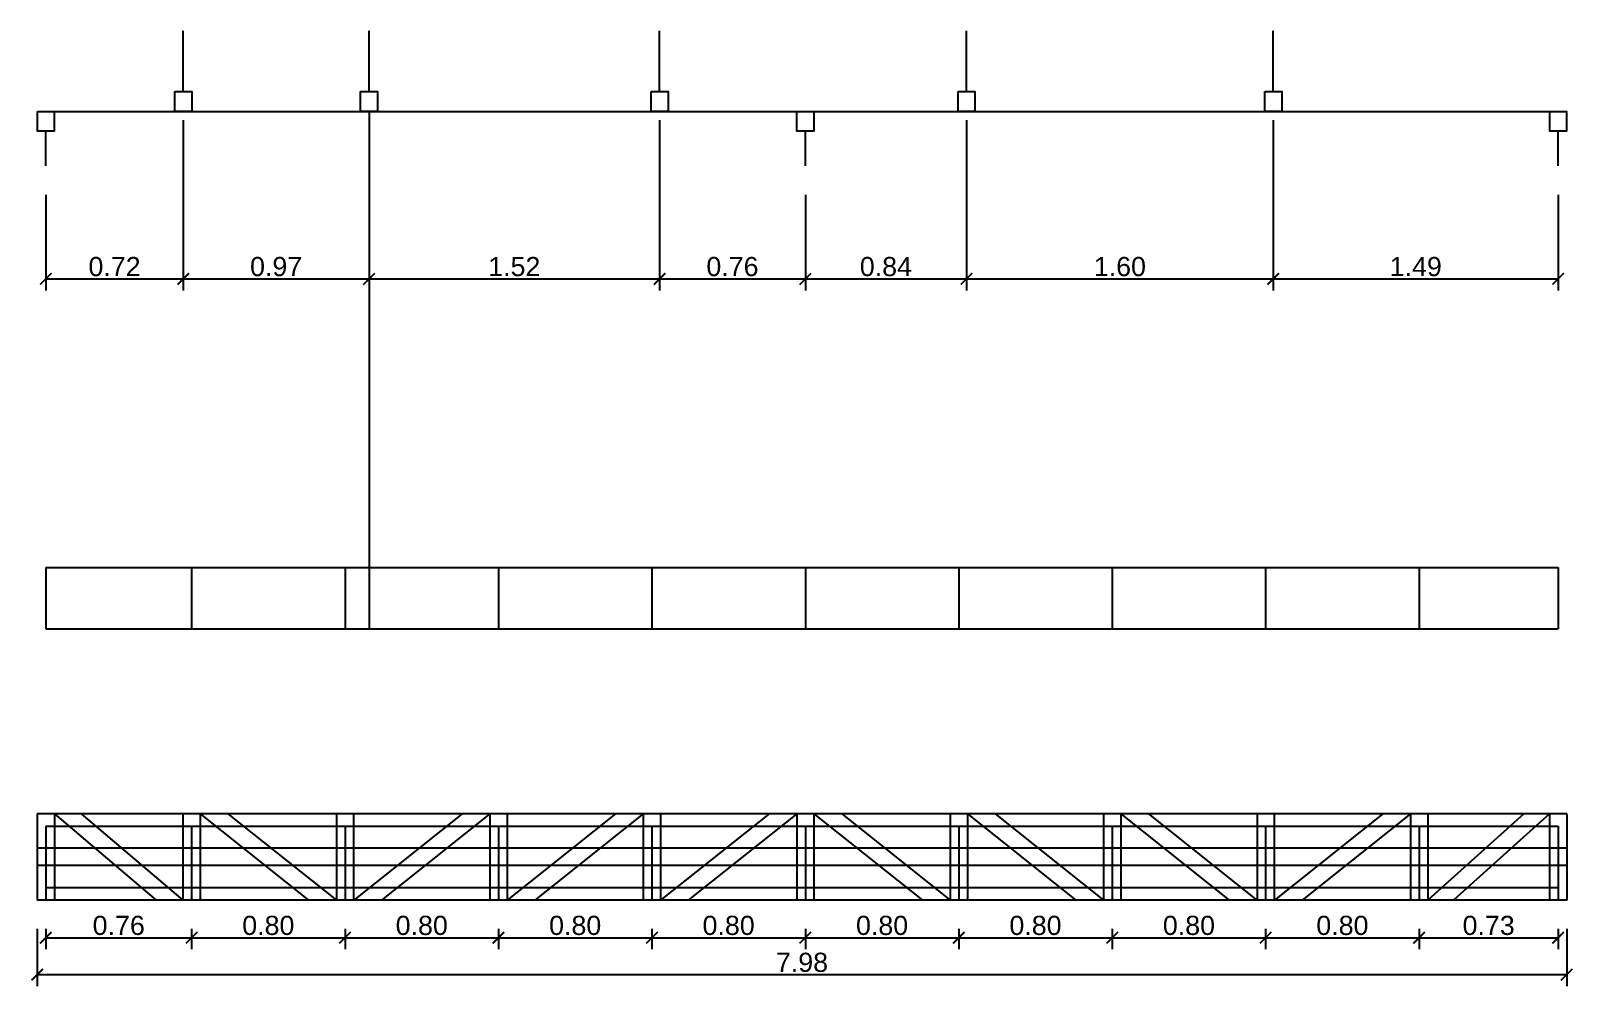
# Model space of a CAD drawing. Header units: millimetres. Extents: x 2924 to 6397, y 1567 to 1704.
# Drawn here: x 3191.83 to 3199.88, y 1567.36 to 1572.34 of the extents above; entities that cross this region are included whole.
import ezdxf

# ---------------------------------------------------------------- set-up
doc = ezdxf.new("R2010")
doc.units = ezdxf.units.MM
doc.header["$PDMODE"] = 35
doc.layers.get('Defpoints').update_dxf_attribs({"color": 230})
doc.layers.add('Viga', color=6, linetype='Continuous')
doc.styles.add('Arial10', font='arial.ttf', dxfattribs={"height": 0.1})
doc.dimstyles.new('COTA-1-50', dxfattribs={"dimtxt": 0.1, "dimasz": 0.06, "dimexe": 0.06, "dimexo": 0.15, "dimgap": 0.0125, "dimtad": 1, "dimzin": 0, "dimdsep": 46, "dimtxsty": 'Arial10', "dimblk1": 'ARCHTICK', "dimblk2": 'ARCHTICK', "dimsah": 1, "dimcen": 0.09, "dimclrd": 7, "dimclre": 7, "dimclrt": 7, "dimazin": 0, "dimtfac": 1, "dimtofl": 0, "dimtmove": 2, "dimatfit": 3, "dimldrblk": 'ARCHTICK', "dimfxl": 1, "dimtolj": 1, "dimtzin": 0, "dimarcsym": 0})

msp = doc.modelspace()

# ---------------------------------------------------------------- blocks, each defined once
blk = doc.blocks.new('_ARCHTICK')
at = {"color": 0, "linetype": 'ByBlock', "const_width": 0.15}
blk.add_lwpolyline([(-0.5, -0.5), (0.5, 0.5)], dxfattribs=at)
blk = doc.blocks.new('*D417')
at = {"layer": 'Defpoints', "color": 0, "transparency": 16777216}
for p in [(3192.6291, 1572.0208), (3191.9125, 1571.6322), (3192.6291, 1571.0432)]:
    blk.add_point(p, dxfattribs=at)
at = {"layer": 'Viga', "color": 7, "lineweight": -2, "transparency": 16777216}
for p, q in [((3192.6291, 1571.8708), (3192.6291, 1570.9832)), ((3191.9125, 1571.4822), (3191.9125, 1570.9832)), ((3191.9125, 1571.0432), (3192.6291, 1571.0432))]:
    blk.add_line(p, q, dxfattribs=at)
at = {"layer": 'Viga', "color": 7, "lineweight": -2, "transparency": 16777216, "xscale": 0.06, "yscale": 0.06, "zscale": 0.06, "rotation": 180}
blk.add_blockref('_ARCHTICK', (3191.9125, 1571.0432), dxfattribs=at)
at = {"layer": 'Viga', "color": 7, "lineweight": -2, "transparency": 16777216, "xscale": 0.06, "yscale": 0.06, "zscale": 0.06}
blk.add_blockref('_ARCHTICK', (3192.6291, 1571.0432), dxfattribs=at)
at = {"layer": 'Viga', "color": 7, "transparency": 16777216, "insert": (3192.2708, 1571.1068), "char_height": 0.1, "attachment_point": 5, "style": 'Arial10'}
blk.add_mtext('\\A1;0.72', dxfattribs=at)
blk = doc.blocks.new('*D418')
at = {"layer": 'Defpoints', "color": 0, "transparency": 16777216}
for p in [(3192.6291, 1572.0208), (3193.5975, 1572.0208), (3193.5975, 1571.0432)]:
    blk.add_point(p, dxfattribs=at)
at = {"layer": 'Viga', "color": 7, "lineweight": -2, "transparency": 16777216}
for p, q in [((3192.6291, 1571.8708), (3192.6291, 1570.9832)), ((3193.5975, 1571.8708), (3193.5975, 1570.9832)), ((3192.6291, 1571.0432), (3193.5975, 1571.0432))]:
    blk.add_line(p, q, dxfattribs=at)
at = {"layer": 'Viga', "color": 7, "lineweight": -2, "transparency": 16777216, "xscale": 0.06, "yscale": 0.06, "zscale": 0.06, "rotation": 180}
blk.add_blockref('_ARCHTICK', (3192.6291, 1571.0432), dxfattribs=at)
at = {"layer": 'Viga', "color": 7, "lineweight": -2, "transparency": 16777216, "xscale": 0.06, "yscale": 0.06, "zscale": 0.06}
blk.add_blockref('_ARCHTICK', (3193.5975, 1571.0432), dxfattribs=at)
at = {"layer": 'Viga', "color": 7, "transparency": 16777216, "insert": (3193.1133, 1571.1068), "char_height": 0.1, "attachment_point": 5, "style": 'Arial10'}
blk.add_mtext('\\A1;0.97', dxfattribs=at)
blk = doc.blocks.new('*D419')
at = {"layer": 'Defpoints', "color": 0, "transparency": 16777216}
for p in [(3193.5975, 1572.0208), (3195.1125, 1572.0208), (3195.1125, 1571.0432)]:
    blk.add_point(p, dxfattribs=at)
at = {"layer": 'Viga', "color": 7, "lineweight": -2, "transparency": 16777216}
for p, q in [((3193.5975, 1571.8708), (3193.5975, 1570.9832)), ((3195.1125, 1571.8708), (3195.1125, 1570.9832)), ((3193.5975, 1571.0432), (3195.1125, 1571.0432))]:
    blk.add_line(p, q, dxfattribs=at)
at = {"layer": 'Viga', "color": 7, "lineweight": -2, "transparency": 16777216, "xscale": 0.06, "yscale": 0.06, "zscale": 0.06, "rotation": 180}
blk.add_blockref('_ARCHTICK', (3193.5975, 1571.0432), dxfattribs=at)
at = {"layer": 'Viga', "color": 7, "lineweight": -2, "transparency": 16777216, "xscale": 0.06, "yscale": 0.06, "zscale": 0.06}
blk.add_blockref('_ARCHTICK', (3195.1125, 1571.0432), dxfattribs=at)
at = {"layer": 'Viga', "color": 7, "transparency": 16777216, "insert": (3194.355, 1571.1068), "char_height": 0.1, "attachment_point": 5, "style": 'Arial10'}
blk.add_mtext('\\A1;1.52', dxfattribs=at)
blk = doc.blocks.new('*D420')
at = {"layer": 'Defpoints', "color": 0, "transparency": 16777216}
for p in [(3195.1125, 1572.0208), (3195.8725, 1571.6322), (3195.8725, 1571.0432)]:
    blk.add_point(p, dxfattribs=at)
at = {"layer": 'Viga', "color": 7, "lineweight": -2, "transparency": 16777216}
for p, q in [((3195.1125, 1571.8708), (3195.1125, 1570.9832)), ((3195.8725, 1571.4822), (3195.8725, 1570.9832)), ((3195.1125, 1571.0432), (3195.8725, 1571.0432))]:
    blk.add_line(p, q, dxfattribs=at)
at = {"layer": 'Viga', "color": 7, "lineweight": -2, "transparency": 16777216, "xscale": 0.06, "yscale": 0.06, "zscale": 0.06, "rotation": 180}
blk.add_blockref('_ARCHTICK', (3195.1125, 1571.0432), dxfattribs=at)
at = {"layer": 'Viga', "color": 7, "lineweight": -2, "transparency": 16777216, "xscale": 0.06, "yscale": 0.06, "zscale": 0.06}
blk.add_blockref('_ARCHTICK', (3195.8725, 1571.0432), dxfattribs=at)
at = {"layer": 'Viga', "color": 7, "transparency": 16777216, "insert": (3195.4925, 1571.1068), "char_height": 0.1, "attachment_point": 5, "style": 'Arial10'}
blk.add_mtext('\\A1;0.76', dxfattribs=at)
blk = doc.blocks.new('*D421')
at = {"layer": 'Defpoints', "color": 0, "transparency": 16777216}
for p in [(3196.7125, 1572.0208), (3195.8725, 1571.6322), (3196.7125, 1571.0432)]:
    blk.add_point(p, dxfattribs=at)
at = {"layer": 'Viga', "color": 7, "lineweight": -2, "transparency": 16777216}
for p, q in [((3196.7125, 1571.8708), (3196.7125, 1570.9832)), ((3195.8725, 1571.4822), (3195.8725, 1570.9832)), ((3195.8725, 1571.0432), (3196.7125, 1571.0432))]:
    blk.add_line(p, q, dxfattribs=at)
at = {"layer": 'Viga', "color": 7, "lineweight": -2, "transparency": 16777216, "xscale": 0.06, "yscale": 0.06, "zscale": 0.06, "rotation": 180}
blk.add_blockref('_ARCHTICK', (3195.8725, 1571.0432), dxfattribs=at)
at = {"layer": 'Viga', "color": 7, "lineweight": -2, "transparency": 16777216, "xscale": 0.06, "yscale": 0.06, "zscale": 0.06}
blk.add_blockref('_ARCHTICK', (3196.7125, 1571.0432), dxfattribs=at)
at = {"layer": 'Viga', "color": 7, "transparency": 16777216, "insert": (3196.2925, 1571.1068), "char_height": 0.1, "attachment_point": 5, "style": 'Arial10'}
blk.add_mtext('\\A1;0.84', dxfattribs=at)
blk = doc.blocks.new('*D422')
at = {"layer": 'Defpoints', "color": 0, "transparency": 16777216}
for p in [(3196.7125, 1572.0208), (3198.3125, 1572.0208), (3198.3125, 1571.0432)]:
    blk.add_point(p, dxfattribs=at)
at = {"layer": 'Viga', "color": 7, "lineweight": -2, "transparency": 16777216}
for p, q in [((3196.7125, 1571.8708), (3196.7125, 1570.9832)), ((3198.3125, 1571.8708), (3198.3125, 1570.9832)), ((3196.7125, 1571.0432), (3198.3125, 1571.0432))]:
    blk.add_line(p, q, dxfattribs=at)
at = {"layer": 'Viga', "color": 7, "lineweight": -2, "transparency": 16777216, "xscale": 0.06, "yscale": 0.06, "zscale": 0.06, "rotation": 180}
blk.add_blockref('_ARCHTICK', (3196.7125, 1571.0432), dxfattribs=at)
at = {"layer": 'Viga', "color": 7, "lineweight": -2, "transparency": 16777216, "xscale": 0.06, "yscale": 0.06, "zscale": 0.06}
blk.add_blockref('_ARCHTICK', (3198.3125, 1571.0432), dxfattribs=at)
at = {"layer": 'Viga', "color": 7, "transparency": 16777216, "insert": (3197.5125, 1571.1068), "char_height": 0.1, "attachment_point": 5, "style": 'Arial10'}
blk.add_mtext('\\A1;1.60', dxfattribs=at)
blk = doc.blocks.new('*D423')
at = {"layer": 'Defpoints', "color": 0, "transparency": 16777216}
for p in [(3198.3125, 1572.0208), (3199.7976, 1571.6322), (3199.7976, 1571.0432)]:
    blk.add_point(p, dxfattribs=at)
at = {"layer": 'Viga', "color": 7, "lineweight": -2, "transparency": 16777216}
for p, q in [((3198.3125, 1571.8708), (3198.3125, 1570.9832)), ((3199.7976, 1571.4822), (3199.7976, 1570.9832)), ((3198.3125, 1571.0432), (3199.7976, 1571.0432))]:
    blk.add_line(p, q, dxfattribs=at)
at = {"layer": 'Viga', "color": 7, "lineweight": -2, "transparency": 16777216, "xscale": 0.06, "yscale": 0.06, "zscale": 0.06, "rotation": 180}
blk.add_blockref('_ARCHTICK', (3198.3125, 1571.0432), dxfattribs=at)
at = {"layer": 'Viga', "color": 7, "lineweight": -2, "transparency": 16777216, "xscale": 0.06, "yscale": 0.06, "zscale": 0.06}
blk.add_blockref('_ARCHTICK', (3199.7976, 1571.0432), dxfattribs=at)
at = {"layer": 'Viga', "color": 7, "transparency": 16777216, "insert": (3199.0551, 1571.1068), "char_height": 0.1, "attachment_point": 5, "style": 'Arial10'}
blk.add_mtext('\\A1;1.49', dxfattribs=at)
blk = doc.blocks.new('vm1')
at = {"layer": 'Viga', "color": 7, "true_color": 0xffffff}
for p, q in [((3191.9125, 1569.5389), (3199.7976, 1569.5389)), ((3191.9125, 1569.5389), (3191.9125, 1569.2189)), ((3194.2725, 1569.5389), (3194.2725, 1569.2189)), ((3197.4725, 1569.5389), (3197.4725, 1569.2189)), ((3199.0725, 1569.5389), (3199.0725, 1569.2189)), ((3199.7976, 1569.5389), (3199.7976, 1569.2189)), ((3191.9125, 1569.2189), (3199.7976, 1569.2189))]:
    blk.add_line(p, q, dxfattribs=at)
at = {"layer": 'Viga', "color": 3}
for p, q in [((3192.6725, 1569.5389), (3192.6725, 1569.2189)), ((3193.4725, 1569.5389), (3193.4725, 1569.2189)), ((3195.0725, 1569.5389), (3195.0725, 1569.2189)), ((3195.8725, 1569.5389), (3195.8725, 1569.2189)), ((3196.6725, 1569.5389), (3196.6725, 1569.2189)), ((3198.2725, 1569.5389), (3198.2725, 1569.2189))]:
    blk.add_line(p, q, dxfattribs=at)
blk = doc.blocks.new('*D478')
at = {"layer": 'Defpoints', "color": 0, "transparency": 16777216}
for p in [(3191.9125, 1567.8046), (3192.6725, 1567.8046), (3192.6725, 1567.6081)]:
    blk.add_point(p, dxfattribs=at)
at = {"layer": 'Viga', "color": 7, "lineweight": -2, "transparency": 16777216}
for p, q in [((3191.9125, 1567.6546), (3191.9125, 1567.5481)), ((3191.9125, 1567.6081), (3192.6725, 1567.6081)), ((3192.6725, 1567.6546), (3192.6725, 1567.5481))]:
    blk.add_line(p, q, dxfattribs=at)
at = {"layer": 'Viga', "color": 7, "lineweight": -2, "transparency": 16777216, "xscale": 0.06, "yscale": 0.06, "zscale": 0.06, "rotation": 180}
blk.add_blockref('_ARCHTICK', (3191.9125, 1567.6081), dxfattribs=at)
at = {"layer": 'Viga', "color": 7, "lineweight": -2, "transparency": 16777216, "xscale": 0.06, "yscale": 0.06, "zscale": 0.06}
blk.add_blockref('_ARCHTICK', (3192.6725, 1567.6081), dxfattribs=at)
at = {"layer": 'Viga', "color": 7, "transparency": 16777216, "insert": (3192.2925, 1567.6717), "char_height": 0.1, "attachment_point": 5, "style": 'Arial10'}
blk.add_mtext('\\A1;0.76', dxfattribs=at)
blk = doc.blocks.new('*D479')
at = {"layer": 'Defpoints', "color": 0, "transparency": 16777216}
for p in [(3192.6725, 1567.8046), (3193.4725, 1567.8046), (3193.4725, 1567.6081)]:
    blk.add_point(p, dxfattribs=at)
at = {"layer": 'Viga', "color": 7, "lineweight": -2, "transparency": 16777216}
for p, q in [((3192.6725, 1567.6546), (3192.6725, 1567.5481)), ((3192.6725, 1567.6081), (3193.4725, 1567.6081)), ((3193.4725, 1567.6546), (3193.4725, 1567.5481))]:
    blk.add_line(p, q, dxfattribs=at)
at = {"layer": 'Viga', "color": 7, "lineweight": -2, "transparency": 16777216, "xscale": 0.06, "yscale": 0.06, "zscale": 0.06, "rotation": 180}
blk.add_blockref('_ARCHTICK', (3192.6725, 1567.6081), dxfattribs=at)
at = {"layer": 'Viga', "color": 7, "lineweight": -2, "transparency": 16777216, "xscale": 0.06, "yscale": 0.06, "zscale": 0.06}
blk.add_blockref('_ARCHTICK', (3193.4725, 1567.6081), dxfattribs=at)
at = {"layer": 'Viga', "color": 7, "transparency": 16777216, "insert": (3193.0725, 1567.6717), "char_height": 0.1, "attachment_point": 5, "style": 'Arial10'}
blk.add_mtext('\\A1;0.80', dxfattribs=at)
blk = doc.blocks.new('*D480')
at = {"layer": 'Defpoints', "color": 0, "transparency": 16777216}
for p in [(3193.4725, 1567.8046), (3194.2725, 1567.8046), (3194.2725, 1567.6081)]:
    blk.add_point(p, dxfattribs=at)
at = {"layer": 'Viga', "color": 7, "lineweight": -2, "transparency": 16777216}
for p, q in [((3193.4725, 1567.6546), (3193.4725, 1567.5481)), ((3193.4725, 1567.6081), (3194.2725, 1567.6081)), ((3194.2725, 1567.6546), (3194.2725, 1567.5481))]:
    blk.add_line(p, q, dxfattribs=at)
at = {"layer": 'Viga', "color": 7, "lineweight": -2, "transparency": 16777216, "xscale": 0.06, "yscale": 0.06, "zscale": 0.06, "rotation": 180}
blk.add_blockref('_ARCHTICK', (3193.4725, 1567.6081), dxfattribs=at)
at = {"layer": 'Viga', "color": 7, "lineweight": -2, "transparency": 16777216, "xscale": 0.06, "yscale": 0.06, "zscale": 0.06}
blk.add_blockref('_ARCHTICK', (3194.2725, 1567.6081), dxfattribs=at)
at = {"layer": 'Viga', "color": 7, "transparency": 16777216, "insert": (3193.8725, 1567.6717), "char_height": 0.1, "attachment_point": 5, "style": 'Arial10'}
blk.add_mtext('\\A1;0.80', dxfattribs=at)
blk = doc.blocks.new('*D481')
at = {"layer": 'Defpoints', "color": 0, "transparency": 16777216}
for p in [(3194.2725, 1567.8046), (3195.0725, 1567.8046), (3195.0725, 1567.6081)]:
    blk.add_point(p, dxfattribs=at)
at = {"layer": 'Viga', "color": 7, "lineweight": -2, "transparency": 16777216}
for p, q in [((3194.2725, 1567.6546), (3194.2725, 1567.5481)), ((3194.2725, 1567.6081), (3195.0725, 1567.6081)), ((3195.0725, 1567.6546), (3195.0725, 1567.5481))]:
    blk.add_line(p, q, dxfattribs=at)
at = {"layer": 'Viga', "color": 7, "lineweight": -2, "transparency": 16777216, "xscale": 0.06, "yscale": 0.06, "zscale": 0.06, "rotation": 180}
blk.add_blockref('_ARCHTICK', (3194.2725, 1567.6081), dxfattribs=at)
at = {"layer": 'Viga', "color": 7, "lineweight": -2, "transparency": 16777216, "xscale": 0.06, "yscale": 0.06, "zscale": 0.06}
blk.add_blockref('_ARCHTICK', (3195.0725, 1567.6081), dxfattribs=at)
at = {"layer": 'Viga', "color": 7, "transparency": 16777216, "insert": (3194.6725, 1567.6717), "char_height": 0.1, "attachment_point": 5, "style": 'Arial10'}
blk.add_mtext('\\A1;0.80', dxfattribs=at)
blk = doc.blocks.new('*D482')
at = {"layer": 'Defpoints', "color": 0, "transparency": 16777216}
for p in [(3195.0725, 1567.8046), (3195.8725, 1567.8046), (3195.8725, 1567.6081)]:
    blk.add_point(p, dxfattribs=at)
at = {"layer": 'Viga', "color": 7, "lineweight": -2, "transparency": 16777216}
for p, q in [((3195.0725, 1567.6546), (3195.0725, 1567.5481)), ((3195.0725, 1567.6081), (3195.8725, 1567.6081)), ((3195.8725, 1567.6546), (3195.8725, 1567.5481))]:
    blk.add_line(p, q, dxfattribs=at)
at = {"layer": 'Viga', "color": 7, "lineweight": -2, "transparency": 16777216, "xscale": 0.06, "yscale": 0.06, "zscale": 0.06, "rotation": 180}
blk.add_blockref('_ARCHTICK', (3195.0725, 1567.6081), dxfattribs=at)
at = {"layer": 'Viga', "color": 7, "lineweight": -2, "transparency": 16777216, "xscale": 0.06, "yscale": 0.06, "zscale": 0.06}
blk.add_blockref('_ARCHTICK', (3195.8725, 1567.6081), dxfattribs=at)
at = {"layer": 'Viga', "color": 7, "transparency": 16777216, "insert": (3195.4725, 1567.6717), "char_height": 0.1, "attachment_point": 5, "style": 'Arial10'}
blk.add_mtext('\\A1;0.80', dxfattribs=at)
blk = doc.blocks.new('*D483')
at = {"layer": 'Defpoints', "color": 0, "transparency": 16777216}
for p in [(3195.8725, 1567.8046), (3196.6725, 1567.8046), (3196.6725, 1567.6081)]:
    blk.add_point(p, dxfattribs=at)
at = {"layer": 'Viga', "color": 7, "lineweight": -2, "transparency": 16777216}
for p, q in [((3195.8725, 1567.6546), (3195.8725, 1567.5481)), ((3195.8725, 1567.6081), (3196.6725, 1567.6081)), ((3196.6725, 1567.6546), (3196.6725, 1567.5481))]:
    blk.add_line(p, q, dxfattribs=at)
at = {"layer": 'Viga', "color": 7, "lineweight": -2, "transparency": 16777216, "xscale": 0.06, "yscale": 0.06, "zscale": 0.06, "rotation": 180}
blk.add_blockref('_ARCHTICK', (3195.8725, 1567.6081), dxfattribs=at)
at = {"layer": 'Viga', "color": 7, "lineweight": -2, "transparency": 16777216, "xscale": 0.06, "yscale": 0.06, "zscale": 0.06}
blk.add_blockref('_ARCHTICK', (3196.6725, 1567.6081), dxfattribs=at)
at = {"layer": 'Viga', "color": 7, "transparency": 16777216, "insert": (3196.2725, 1567.6717), "char_height": 0.1, "attachment_point": 5, "style": 'Arial10'}
blk.add_mtext('\\A1;0.80', dxfattribs=at)
blk = doc.blocks.new('*D484')
at = {"layer": 'Defpoints', "color": 0, "transparency": 16777216}
for p in [(3196.6725, 1567.8046), (3197.4725, 1567.8046), (3197.4725, 1567.6081)]:
    blk.add_point(p, dxfattribs=at)
at = {"layer": 'Viga', "color": 7, "lineweight": -2, "transparency": 16777216}
for p, q in [((3196.6725, 1567.6546), (3196.6725, 1567.5481)), ((3196.6725, 1567.6081), (3197.4725, 1567.6081)), ((3197.4725, 1567.6546), (3197.4725, 1567.5481))]:
    blk.add_line(p, q, dxfattribs=at)
at = {"layer": 'Viga', "color": 7, "lineweight": -2, "transparency": 16777216, "xscale": 0.06, "yscale": 0.06, "zscale": 0.06, "rotation": 180}
blk.add_blockref('_ARCHTICK', (3196.6725, 1567.6081), dxfattribs=at)
at = {"layer": 'Viga', "color": 7, "lineweight": -2, "transparency": 16777216, "xscale": 0.06, "yscale": 0.06, "zscale": 0.06}
blk.add_blockref('_ARCHTICK', (3197.4725, 1567.6081), dxfattribs=at)
at = {"layer": 'Viga', "color": 7, "transparency": 16777216, "insert": (3197.0725, 1567.6717), "char_height": 0.1, "attachment_point": 5, "style": 'Arial10'}
blk.add_mtext('\\A1;0.80', dxfattribs=at)
blk = doc.blocks.new('*D485')
at = {"layer": 'Defpoints', "color": 0, "transparency": 16777216}
for p in [(3197.4725, 1567.8046), (3198.2725, 1567.8046), (3198.2725, 1567.6081)]:
    blk.add_point(p, dxfattribs=at)
at = {"layer": 'Viga', "color": 7, "lineweight": -2, "transparency": 16777216}
for p, q in [((3197.4725, 1567.6546), (3197.4725, 1567.5481)), ((3197.4725, 1567.6081), (3198.2725, 1567.6081)), ((3198.2725, 1567.6546), (3198.2725, 1567.5481))]:
    blk.add_line(p, q, dxfattribs=at)
at = {"layer": 'Viga', "color": 7, "lineweight": -2, "transparency": 16777216, "xscale": 0.06, "yscale": 0.06, "zscale": 0.06, "rotation": 180}
blk.add_blockref('_ARCHTICK', (3197.4725, 1567.6081), dxfattribs=at)
at = {"layer": 'Viga', "color": 7, "lineweight": -2, "transparency": 16777216, "xscale": 0.06, "yscale": 0.06, "zscale": 0.06}
blk.add_blockref('_ARCHTICK', (3198.2725, 1567.6081), dxfattribs=at)
at = {"layer": 'Viga', "color": 7, "transparency": 16777216, "insert": (3197.8725, 1567.6717), "char_height": 0.1, "attachment_point": 5, "style": 'Arial10'}
blk.add_mtext('\\A1;0.80', dxfattribs=at)
blk = doc.blocks.new('*D486')
at = {"layer": 'Defpoints', "color": 0, "transparency": 16777216}
for p in [(3198.2725, 1567.8046), (3199.0725, 1567.8046), (3199.0725, 1567.6081)]:
    blk.add_point(p, dxfattribs=at)
at = {"layer": 'Viga', "color": 7, "lineweight": -2, "transparency": 16777216}
for p, q in [((3198.2725, 1567.6546), (3198.2725, 1567.5481)), ((3198.2725, 1567.6081), (3199.0725, 1567.6081)), ((3199.0725, 1567.6546), (3199.0725, 1567.5481))]:
    blk.add_line(p, q, dxfattribs=at)
at = {"layer": 'Viga', "color": 7, "lineweight": -2, "transparency": 16777216, "xscale": 0.06, "yscale": 0.06, "zscale": 0.06, "rotation": 180}
blk.add_blockref('_ARCHTICK', (3198.2725, 1567.6081), dxfattribs=at)
at = {"layer": 'Viga', "color": 7, "lineweight": -2, "transparency": 16777216, "xscale": 0.06, "yscale": 0.06, "zscale": 0.06}
blk.add_blockref('_ARCHTICK', (3199.0725, 1567.6081), dxfattribs=at)
at = {"layer": 'Viga', "color": 7, "transparency": 16777216, "insert": (3198.6725, 1567.6717), "char_height": 0.1, "attachment_point": 5, "style": 'Arial10'}
blk.add_mtext('\\A1;0.80', dxfattribs=at)
blk = doc.blocks.new('*D487')
at = {"layer": 'Defpoints', "color": 0, "transparency": 16777216}
for p in [(3199.0725, 1567.8046), (3199.7976, 1567.8046), (3199.7976, 1567.6081)]:
    blk.add_point(p, dxfattribs=at)
at = {"layer": 'Viga', "color": 7, "lineweight": -2, "transparency": 16777216}
for p, q in [((3199.0725, 1567.6546), (3199.0725, 1567.5481)), ((3199.0725, 1567.6081), (3199.7976, 1567.6081)), ((3199.7976, 1567.6546), (3199.7976, 1567.5481))]:
    blk.add_line(p, q, dxfattribs=at)
at = {"layer": 'Viga', "color": 7, "lineweight": -2, "transparency": 16777216, "xscale": 0.06, "yscale": 0.06, "zscale": 0.06, "rotation": 180}
blk.add_blockref('_ARCHTICK', (3199.0725, 1567.6081), dxfattribs=at)
at = {"layer": 'Viga', "color": 7, "lineweight": -2, "transparency": 16777216, "xscale": 0.06, "yscale": 0.06, "zscale": 0.06}
blk.add_blockref('_ARCHTICK', (3199.7976, 1567.6081), dxfattribs=at)
at = {"layer": 'Viga', "color": 7, "transparency": 16777216, "insert": (3199.4351, 1567.6717), "char_height": 0.1, "attachment_point": 5, "style": 'Arial10'}
blk.add_mtext('\\A1;0.73', dxfattribs=at)
blk = doc.blocks.new('*D488')
at = {"layer": 'Defpoints', "color": 0, "transparency": 16777216}
for p in [(3191.8675, 1567.8046), (3199.8425, 1567.8046), (3199.8425, 1567.4155)]:
    blk.add_point(p, dxfattribs=at)
at = {"layer": 'Viga', "color": 7, "lineweight": -2, "transparency": 16777216}
for p, q in [((3191.8675, 1567.6546), (3191.8675, 1567.3555)), ((3199.8425, 1567.6546), (3199.8425, 1567.3555)), ((3191.8675, 1567.4155), (3199.8425, 1567.4155))]:
    blk.add_line(p, q, dxfattribs=at)
at = {"layer": 'Viga', "color": 7, "lineweight": -2, "transparency": 16777216, "xscale": 0.06, "yscale": 0.06, "zscale": 0.06, "rotation": 180}
blk.add_blockref('_ARCHTICK', (3191.8675, 1567.4155), dxfattribs=at)
at = {"layer": 'Viga', "color": 7, "lineweight": -2, "transparency": 16777216, "xscale": 0.06, "yscale": 0.06, "zscale": 0.06}
blk.add_blockref('_ARCHTICK', (3199.8425, 1567.4155), dxfattribs=at)
at = {"layer": 'Viga', "color": 7, "transparency": 16777216, "insert": (3195.855, 1567.4791), "char_height": 0.1, "attachment_point": 5, "style": 'Arial10'}
blk.add_mtext('\\A1;7.98', dxfattribs=at)

# ---------------------------------------------------------------- dimensions: what is measured, and where the dimension line sits
at = {"layer": 'Viga'}
for base, p1, p2, picture, middle in [((3192.6291, 1571.0432), (3191.9125, 1571.6322), (3192.6291, 1572.0208), '*D417', (3192.2708, 1571.1068)), ((3193.5975, 1571.0432), (3192.6291, 1572.0208), (3193.5975, 1572.0208), '*D418', (3193.1133, 1571.1068)), ((3195.1125482622, 1571.0432399764), (3193.5975482622, 1572.0208029945), (3195.1125482622, 1572.0208029945), '*D419', (3194.3550482622, 1571.1067972751)), ((3195.8725, 1571.0432), (3195.1125, 1572.0208), (3195.8725, 1571.6322), '*D420', (3195.4925, 1571.1068)), ((3196.7125, 1571.0432), (3195.8725, 1571.6322), (3196.7125, 1572.0208), '*D421', (3196.2925, 1571.1068)), ((3198.3125, 1571.0432), (3196.7125, 1572.0208), (3198.3125, 1572.0208), '*D422', (3197.5125, 1571.1068)), ((3199.7976, 1571.0432), (3198.3125, 1572.0208), (3199.7976, 1571.6322), '*D423', (3199.0551, 1571.1068)), ((3199.842549, 1567.415521), (3191.867548, 1567.804583), (3199.842549, 1567.804583), '*D488', (3195.855049, 1567.479078)), ((3192.6725, 1567.6081), (3191.9125, 1567.8046), (3192.6725, 1567.8046), '*D478', (3192.2925, 1567.6717)), ((3193.4725, 1567.6081), (3192.6725, 1567.8046), (3193.4725, 1567.8046), '*D479', (3193.0725, 1567.6717)), ((3194.2725, 1567.6081), (3193.4725, 1567.8046), (3194.2725, 1567.8046), '*D480', (3193.8725, 1567.6717)), ((3195.0725, 1567.6081), (3194.2725, 1567.8046), (3195.0725, 1567.8046), '*D481', (3194.6725, 1567.6717)), ((3195.8725, 1567.6081), (3195.0725, 1567.8046), (3195.8725, 1567.8046), '*D482', (3195.4725, 1567.6717)), ((3196.6725, 1567.6081), (3195.8725, 1567.8046), (3196.6725, 1567.8046), '*D483', (3196.2725, 1567.6717)), ((3197.4725, 1567.6081), (3196.6725, 1567.8046), (3197.4725, 1567.8046), '*D484', (3197.0725, 1567.6717)), ((3198.2725, 1567.6081), (3197.4725, 1567.8046), (3198.2725, 1567.8046), '*D485', (3197.8725, 1567.6717)), ((3199.0725, 1567.6081), (3198.2725, 1567.8046), (3199.0725, 1567.8046), '*D486', (3198.6725, 1567.6717)), ((3199.7976, 1567.6081), (3199.0725, 1567.8046), (3199.7976, 1567.8046), '*D487', (3199.4351, 1567.6717))]:
    dim = msp.add_linear_dim(base=base, p1=p1, p2=p2, dimstyle='COTA-1-50', override={"dimfxl": 0.5, "dimarcsym": 1}, dxfattribs=at)
    dim.commit()
    dim.dimension.update_dxf_attribs({"geometry": picture, "text_midpoint": middle})

# ---------------------------------------------------------------- linework, layer by layer
at = {"layer": 'Viga'}
for p, q in [((3192.6291, 1572.0208), (3192.6291, 1572.3365)), ((3193.5975, 1572.0208), (3193.5975, 1572.3365)), ((3195.1125, 1572.0208), (3195.1125, 1572.3365)), ((3196.7125, 1572.0208), (3196.7125, 1572.3365)), ((3198.3125, 1572.0208), (3198.3125, 1572.3365)), ((3191.9125, 1571.9168), (3199.7976, 1571.9168)), ((3193.5975, 1571.9168), (3193.5975, 1569.2189)), ((3191.9125, 1571.6322), (3191.9125, 1571.8128)), ((3195.8725, 1571.6322), (3195.8725, 1571.8128)), ((3199.7976, 1571.6322), (3199.7976, 1571.8128)), ((3191.8675, 1568.2546), (3191.8675, 1567.8046)), ((3199.8425, 1568.2546), (3191.8675, 1568.2546)), ((3191.9575, 1568.2546), (3191.9575, 1567.8046)), ((3191.9575, 1568.2546), (3192.4883, 1567.8046)), ((3192.0967, 1568.2546), (3192.6275, 1567.8046)), ((3192.6275, 1568.2546), (3192.6275, 1567.8046)), ((3192.7175, 1568.2546), (3192.7175, 1567.8046)), ((3192.7175, 1568.2546), (3193.2827, 1567.8046)), ((3192.862, 1568.2546), (3193.4272, 1567.8046)), ((3193.4275, 1568.2546), (3193.4275, 1567.8046)), ((3193.5175, 1568.2546), (3193.5175, 1567.8046)), ((3194.0831, 1568.2546), (3193.5179, 1567.8046)), ((3194.2275, 1568.2546), (3193.6624, 1567.8046)), ((3194.2275, 1568.2546), (3194.2275, 1567.8046)), ((3194.3175, 1568.2546), (3194.3175, 1567.8046)), ((3194.8831, 1568.2546), (3194.3179, 1567.8046)), ((3195.0275, 1568.2546), (3194.4624, 1567.8046)), ((3195.0275, 1568.2546), (3195.0275, 1567.8046)), ((3195.1175, 1568.2546), (3195.1175, 1567.8046)), ((3195.6831, 1568.2546), (3195.1179, 1567.8046)), ((3195.8275, 1568.2546), (3195.2624, 1567.8046)), ((3195.8275, 1568.2546), (3195.8275, 1567.8046)), ((3195.9175, 1568.2546), (3195.9175, 1567.8046)), ((3195.9175, 1568.2546), (3196.4827, 1567.8046)), ((3196.062, 1568.2546), (3196.6272, 1567.8046)), ((3196.6275, 1568.2546), (3196.6275, 1567.8046)), ((3196.7175, 1568.2546), (3196.7175, 1567.8046)), ((3196.7175, 1568.2546), (3197.2827, 1567.8046)), ((3196.862, 1568.2546), (3197.4272, 1567.8046)), ((3197.4275, 1568.2546), (3197.4275, 1567.8046)), ((3197.5175, 1568.2546), (3197.5175, 1567.8046)), ((3197.5175, 1568.2546), (3198.0827, 1567.8046)), ((3197.662, 1568.2546), (3198.2272, 1567.8046)), ((3198.2275, 1568.2546), (3198.2275, 1567.8046)), ((3198.3175, 1568.2546), (3198.3175, 1567.8046)), ((3198.8831, 1568.2546), (3198.3179, 1567.8046)), ((3199.0275, 1568.2546), (3198.4624, 1567.8046)), ((3199.0275, 1568.2546), (3199.0275, 1567.8046)), ((3199.1175, 1568.2546), (3199.1175, 1567.8046)), ((3199.6186, 1568.2546), (3199.1176, 1567.8046)), ((3199.7532, 1568.2546), (3199.2523, 1567.8046)), ((3199.7525, 1568.2546), (3199.7525, 1567.8046)), ((3199.8425, 1568.2546), (3199.8425, 1567.8046)), ((3199.8425, 1568.0746), (3191.8675, 1568.0746)), ((3199.8425, 1567.9846), (3191.8675, 1567.9846)), ((3199.8425, 1567.8046), (3191.8675, 1567.8046))]:
    msp.add_line(p, q, dxfattribs=at)
at = {"layer": 'Viga', "color": 7, "true_color": 0xffffff}
for p, q in [((3191.9125, 1568.1896), (3199.7976, 1568.1896)), ((3191.9125, 1568.1896), (3191.9125, 1567.8046)), ((3192.6725, 1568.1896), (3192.6725, 1567.8046)), ((3193.4725, 1568.1896), (3193.4725, 1567.8046)), ((3194.2725, 1568.1896), (3194.2725, 1567.8046)), ((3195.0725, 1568.1896), (3195.0725, 1567.8046)), ((3195.8725, 1568.1896), (3195.8725, 1567.8046)), ((3196.6725, 1568.1896), (3196.6725, 1567.8046)), ((3197.4725, 1568.1896), (3197.4725, 1567.8046)), ((3198.2725, 1568.1896), (3198.2725, 1567.8046)), ((3199.0725, 1568.1896), (3199.0725, 1567.8046)), ((3199.7976, 1568.1896), (3199.7976, 1567.8046)), ((3191.9125, 1567.8696), (3199.7976, 1567.8696))]:
    msp.add_line(p, q, dxfattribs=at)
at = {"layer": 'Viga'}
for points in [[(3192.5851, 1572.0208), (3192.6731, 1572.0208), (3192.6731, 1571.9168), (3192.5851, 1571.9168)], [(3193.5535, 1572.0208), (3193.6415, 1572.0208), (3193.6415, 1571.9168), (3193.5535, 1571.9168)], [(3195.0685, 1572.0208), (3195.1565, 1572.0208), (3195.1565, 1571.9168), (3195.0685, 1571.9168)], [(3196.6685, 1572.0208), (3196.7565, 1572.0208), (3196.7565, 1571.9168), (3196.6685, 1571.9168)], [(3198.2685, 1572.0208), (3198.3565, 1572.0208), (3198.3565, 1571.9168), (3198.2685, 1571.9168)], [(3191.8685, 1571.9168), (3191.9565, 1571.9168), (3191.9565, 1571.8128), (3191.8685, 1571.8128)], [(3195.8285, 1571.9168), (3195.9165, 1571.9168), (3195.9165, 1571.8128), (3195.8285, 1571.8128)], [(3199.7536, 1571.9168), (3199.8416, 1571.9168), (3199.8416, 1571.8128), (3199.7536, 1571.8128)]]:
    msp.add_lwpolyline(points, close=True, dxfattribs=at)

# ---------------------------------------------------------------- block references
msp.add_blockref('vm1', (0, 0), dxfattribs=at)

msp.set_redraw_order([(e.dxf.handle, doc.entitydb.next_handle()) for e in msp.query("TEXT MTEXT ATTDEF DIMENSION ARC_DIMENSION")])  # texts and dimensions are drawn at this point

doc.saveas('drawing.dxf')
